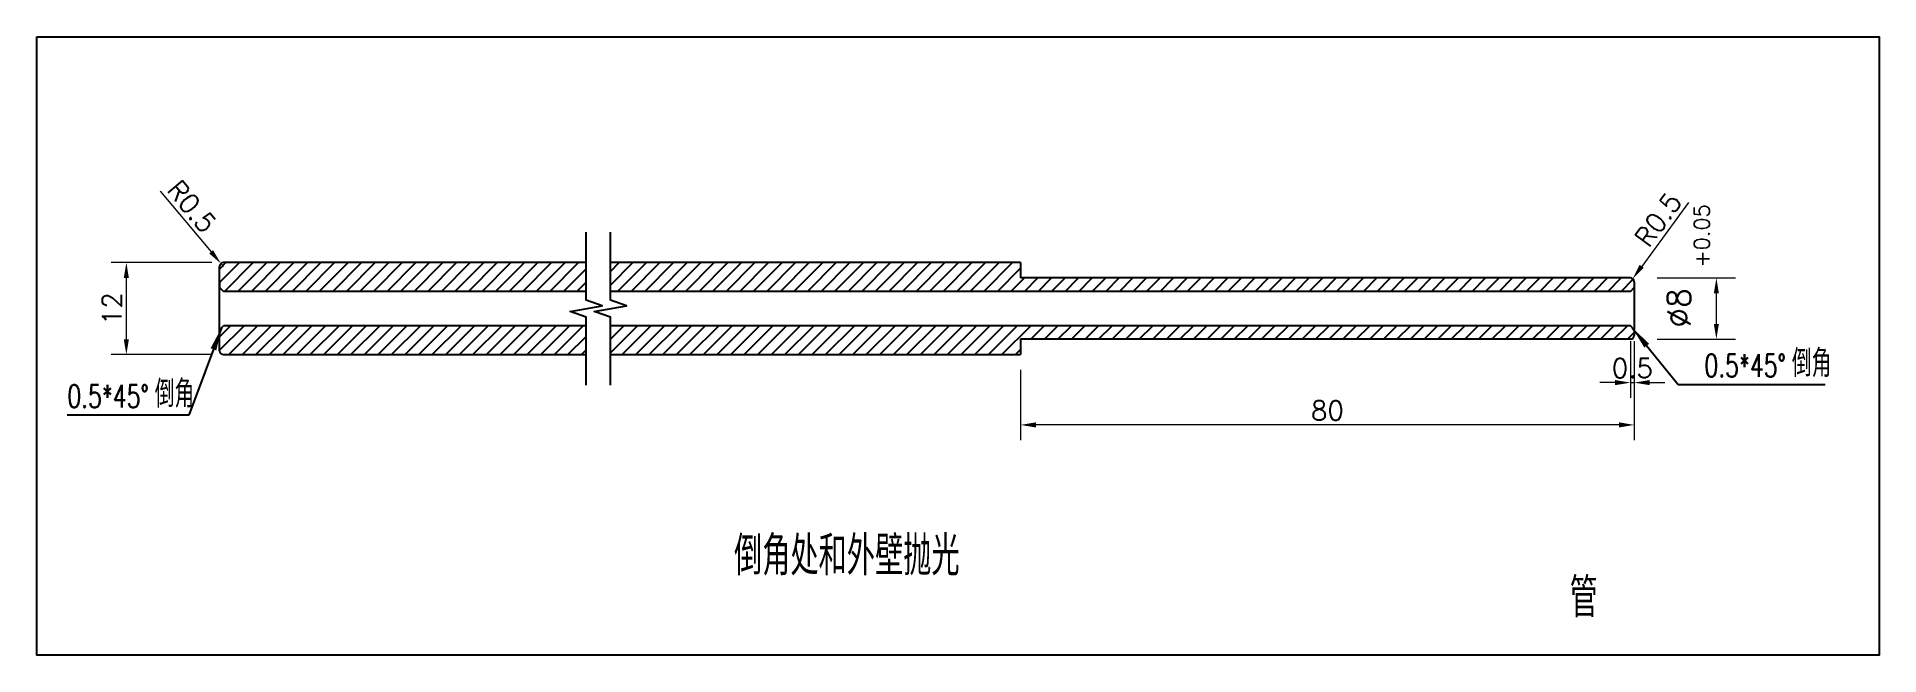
# Model space of a CAD drawing. Header units: millimetres. Extents: x 6728 to 8819, y -1283 to 914.
# Drawn here: x 6728.1 to 6968.3, y -86.7 to -5.9 of the extents above; entities that cross this region are included whole.
import ezdxf

# ---------------------------------------------------------------- set-up
doc = ezdxf.new("R2010")
doc.units = ezdxf.units.MM
doc.header["$LTSCALE"] = 1000
doc.layers.add('PUB_DIM', color=3, linetype='Continuous')
doc.layers.add('PUB_TEXT', color=7, linetype='Continuous')
doc.styles.add('_TCH_DIM', font='SIMPLEX', dxfattribs={"bigfont": 'GBCBIG'})
doc.styles.get("Standard").update_dxf_attribs({"font": 'txt.shx', "bigfont": 'gbcbig.shx'})
doc.styles.add('样式 1', font='txt.shx', dxfattribs={"height": 5.5, "bigfont": 'gbcbig.shx'})
doc.dimstyles.new('DIMN1', dxfattribs={"dimscale": 0.01, "dimtxt": 300, "dimasz": 200, "dimexe": 250, "dimexo": 300, "dimgap": 150, "dimtad": 1, "dimtoh": 1, "dimdsep": 46, "dimtxsty": 'Standard', "dimcen": 2.5, "dimclrd": 256, "dimclre": 256, "dimazin": 0, "dimtfac": 1, "dimtix": 1, "dimtmove": 1, "dimatfit": 0, "dimfxl": 0, "dimtolj": 1, "dimlwd": 9, "dimlwe": 9, "dimarcsym": 0})
doc.dimstyles.new('ISO-25', dxfattribs={"dimtxt": 2.5, "dimasz": 2, "dimexe": 2, "dimexo": 2, "dimtad": 1, "dimtoh": 1, "dimdsep": 46, "dimtxsty": 'Standard', "dimcen": 2.5, "dimclrd": 256, "dimclre": 256, "dimazin": 0, "dimtfac": 1, "dimtix": 1, "dimtmove": 1, "dimatfit": 0, "dimfxl": 0, "dimtolj": 1, "dimlwd": 9, "dimlwe": 9, "dimarcsym": 0})

msp = doc.modelspace()

# ---------------------------------------------------------------- texts
at = {"layer": 'PUB_TEXT', "style": '样式 1'}
msp.add_text('+0.05', height=2, rotation=90, dxfattribs=at).set_placement((6946.167, -36.045))
at = {"layer": 'PUB_TEXT', "style": '_TCH_DIM', "width": 0.705882}
for p in [(6945.504, -50.352), (6732.109, -54.349)]:
    msp.add_text('0.5*45%%d', height=2.975, dxfattribs=at).set_placement(p)
at = {"layer": 'PUB_TEXT'}
for s, height, style, p in [('倒角', 3.5745, '_TCH_DIM', (6956.904, -50.352)), ('倒角', 3.5745, '_TCH_DIM', (6743.509, -54.349)), ('倒角处和外壁抛光', 5.1064, '样式 1', (6819.01, -76.24)), ('管', 5.106, '样式 1', (6927.932, -81.702))]:
    msp.add_text(s, height=height, dxfattribs=dict(at, style=style)).set_placement(p)

# ---------------------------------------------------------------- blocks, each defined once
blk = doc.blocks.new('*D721')
at = {"lineweight": 9}
for p, q in [((6939.36, -37.43), (6949.56, -37.43)), ((6947.06, -43.43), (6947.06, -39.43)), ((6939.36, -45.43), (6949.56, -45.43))]:
    blk.add_line(p, q, dxfattribs=at)
for points in [[(6946.73, -39.43), (6947.39, -39.43), (6947.06, -37.43)], [(6946.73, -43.43), (6947.39, -43.43), (6947.06, -45.43)]]:
    blk.add_solid(points)
at = {"layer": 'Defpoints', "color": 0}
for p in [(6936.36, -37.43), (6947.06, -37.43), (6936.36, -45.43)]:
    blk.add_point(p, dxfattribs=at)
at = {"color": 0, "insert": (6942.18, -41.34), "char_height": 3, "attachment_point": 5, "rotation": 90}
blk.add_mtext('\\A1;%%c8', dxfattribs=at)
blk = doc.blocks.new('*D147')
at = {"lineweight": 9}
for p, q in [((6943.43, -27.57), (6937.33, -35.91)), ((6935.86, -37.93), (6936.15, -37.53))]:
    blk.add_line(p, q, dxfattribs=at)
blk.add_solid([(6937.06, -35.71), (6937.6, -36.11), (6936.15, -37.53)])
at = {"layer": 'Defpoints', "color": 0}
for p in [(6935.86, -37.93), (6936.15, -37.53)]:
    blk.add_point(p, dxfattribs=at)
at = {"color": 0, "insert": (6939.46, -29.83), "char_height": 2.5, "attachment_point": 5, "rotation": 53.8225}
blk.add_mtext('\\A1;R0.5', dxfattribs=at)
blk = doc.blocks.new('*D146')
at = {"lineweight": 9}
for p, q in [((6744.22, -26.1), (6750.86, -34.01)), ((6752.46, -35.93), (6752.14, -35.55))]:
    blk.add_line(p, q, dxfattribs=at)
blk.add_solid([(6751.11, -33.8), (6750.6, -34.23), (6752.14, -35.55)])
at = {"layer": 'Defpoints', "color": 0}
for p in [(6752.14, -35.55), (6752.46, -35.93)]:
    blk.add_point(p, dxfattribs=at)
at = {"color": 0, "insert": (6748.33, -28.08), "char_height": 2.5, "attachment_point": 5, "rotation": 309.9779}
blk.add_mtext('\\A1;R0.5', dxfattribs=at)
blk = doc.blocks.new('*D131')
at = {"lineweight": 9}
for p, q in [((6935.86, -45.68), (6935.86, -53.09)), ((6936.36, -45.68), (6936.36, -53.09)), ((6933.86, -51.09), (6931.86, -51.09)), ((6935.86, -51.09), (6936.36, -51.09)), ((6938.36, -51.09), (6940.36, -51.09))]:
    blk.add_line(p, q, dxfattribs=at)
for points in [[(6933.86, -50.75), (6933.86, -51.42), (6935.86, -51.09)], [(6938.36, -50.75), (6938.36, -51.42), (6936.36, -51.09)]]:
    blk.add_solid(points)
at = {"layer": 'Defpoints', "color": 0}
for p in [(6935.86, -43.68), (6936.36, -43.68), (6936.36, -51.09)]:
    blk.add_point(p, dxfattribs=at)
at = {"color": 0, "insert": (6936.11, -49.21), "char_height": 2.5, "attachment_point": 5}
blk.add_mtext('\\A1;0.5', dxfattribs=at)
blk = doc.blocks.new('*D120')
at = {"lineweight": 9}
for p, q in [((6750.96, -35.43), (6737.81, -35.43)), ((6739.81, -45.43), (6739.81, -37.43)), ((6750.96, -47.43), (6737.81, -47.43))]:
    blk.add_line(p, q, dxfattribs=at)
for points in [[(6739.47, -37.43), (6740.14, -37.43), (6739.81, -35.43)], [(6739.47, -45.43), (6740.14, -45.43), (6739.81, -47.43)]]:
    blk.add_solid(points)
at = {"layer": 'Defpoints', "color": 0}
for p in [(6739.81, -35.43), (6752.96, -35.43), (6752.96, -47.43)]:
    blk.add_point(p, dxfattribs=at)
at = {"color": 0, "insert": (6737.93, -41.43), "char_height": 2.5, "attachment_point": 5, "rotation": 90}
blk.add_mtext('\\A1;12', dxfattribs=at)
blk = doc.blocks.new('*D61')
at = {"lineweight": 9}
for p, q in [((6936.36, -47.43), (6936.36, -58.61)), ((6856.36, -49.43), (6856.36, -58.61)), ((6934.36, -56.61), (6858.36, -56.61))]:
    blk.add_line(p, q, dxfattribs=at)
for points in [[(6858.36, -56.27), (6858.36, -56.94), (6856.36, -56.61)], [(6934.36, -56.27), (6934.36, -56.94), (6936.36, -56.61)]]:
    blk.add_solid(points)
at = {"layer": 'Defpoints', "color": 0}
for p in [(6936.36, -45.43), (6856.36, -47.43), (6856.36, -56.61)]:
    blk.add_point(p, dxfattribs=at)
at = {"color": 0, "insert": (6896.36, -54.73), "char_height": 2.5, "attachment_point": 5}
blk.add_mtext('\\A1;80', dxfattribs=at)

# ---------------------------------------------------------------- dimensions: what is measured, and where the dimension line sits
for center, mpoint, picture, middle in [((6752.464, -35.929), (6752.142, -35.546), '*D146', (6748.332, -28.083)), ((6935.856, -37.929), (6936.152, -37.526), '*D147', (6939.459, -29.827))]:
    dim = msp.add_radius_dim(center=center, mpoint=mpoint, dimstyle='ISO-25')
    dim.commit()
    dim.dimension.update_dxf_attribs({"geometry": picture, "text_midpoint": middle})
dim = msp.add_linear_dim(base=(6739.805, -35.429), p1=(6752.964, -47.429), p2=(6752.964, -35.429), angle=90, dimstyle='ISO-25')
dim.commit()
dim.dimension.update_dxf_attribs({"geometry": '*D120', "text_midpoint": (6737.93, -41.429)})
dim = msp.add_linear_dim(base=(6947.059, -37.429), p1=(6936.356, -45.429), p2=(6936.356, -37.429), angle=90, text='%%c8', dimstyle='DIMN1')
dim.commit()
dim.dimension.update_dxf_attribs({"geometry": '*D721', "text_midpoint": (6945.184, -41.343), "dimtype": 129})
for base, p1, p2, picture, middle in [((6856.356, -56.606), (6936.356, -45.429), (6856.356, -47.429), '*D61', (6896.356, -54.731)), ((6936.356, -51.086), (6935.856, -43.679), (6936.356, -43.679), '*D131', (6936.106, -49.211))]:
    dim = msp.add_linear_dim(base=base, p1=p1, p2=p2, dimstyle='ISO-25')
    dim.commit()
    dim.dimension.update_dxf_attribs({"geometry": picture, "text_midpoint": middle})

# ---------------------------------------------------------------- hatches: boundary and pattern name
h = msp.add_hatch()
h.set_pattern_fill('ANSI31', color=125, scale=10, style=0)
h.set_pattern_definition([(45, (0, 0), (-0.88388348, 0.88388348), [])])
h.paths.add_polyline_path([(6751.964, -43.679), (6751.964, -47.429), (6799.736, -47.429), (6799.736, -43.679)])
h.paths.add_polyline_path([(6799.736, -39.179), (6799.736, -35.429), (6751.964, -35.429), (6751.964, -39.179)])
h.paths.add_polyline_path([(6802.907, -35.429), (6802.907, -39.179), (6935.856, -39.179), (6936.356, -38.929), (6936.356, -37.929, 0.4142136), (6935.856, -37.429), (6856.356, -37.429), (6856.356, -35.429)])
h.paths.add_polyline_path([(6856.356, -47.429), (6856.356, -45.429), (6935.856, -45.429, 0.4142136), (6936.356, -44.929), (6936.356, -43.929), (6935.856, -43.679), (6802.907, -43.679), (6802.907, -47.429)])

# ---------------------------------------------------------------- linework, layer by layer
at = {"color": 125}
for p, q in [((6751.964, -46.929), (6751.964, -35.929)), ((6799.736, -35.429), (6752.464, -35.429)), ((6856.356, -35.429), (6802.907, -35.429)), ((6856.356, -35.429), (6856.356, -37.429)), ((6751.964, -37.929), (6751.964, -38.679)), ((6935.856, -37.429), (6856.356, -37.429)), ((6936.356, -37.929), (6936.356, -38.679)), ((6752.464, -39.179), (6751.964, -38.679)), ((6799.736, -39.179), (6752.464, -39.179)), ((6935.856, -39.179), (6802.907, -39.179)), ((6935.856, -39.179), (6936.356, -38.679)), ((6936.356, -38.679), (6936.356, -44.179)), ((6751.964, -44.179), (6752.464, -43.679)), ((6751.964, -44.179), (6751.964, -44.929)), ((6799.736, -43.679), (6752.464, -43.679)), ((6935.856, -43.679), (6802.907, -43.679)), ((6856.356, -45.429), (6856.356, -47.429)), ((6935.856, -45.429), (6856.356, -45.429)), ((6936.356, -44.179), (6935.856, -43.679)), ((6936.356, -44.179), (6936.356, -44.929)), ((6752.464, -47.429), (6799.736, -47.429)), ((6802.907, -47.429), (6856.356, -47.429))]:
    msp.add_line(p, q, dxfattribs=at)
msp.add_lwpolyline([(6728.141, -5.95), (6968.278, -5.95), (6968.278, -86.666), (6728.141, -86.666)], close=True)
for centre, start, end in [((6752.464, -35.929), 90, 180), ((6935.856, -37.929), 0, 90), ((6935.856, -44.929), 270, 0), ((6752.464, -46.929), 180, 270)]:
    msp.add_arc(centre, 0.5, start, end, dxfattribs=at)
at = {"layer": 'PUB_DIM'}
for p, q in [((6752.214, -43.929), (6747.947, -55.349)), ((6936.106, -43.929), (6942.063, -51.352)), ((6942.063, -51.352), (6961.223, -51.352)), ((6747.947, -55.349), (6732.109, -55.349))]:
    msp.add_line(p, q, dxfattribs=at)
for points in [[(6799.736, -51.429), (6799.736, -42.554), (6797.636, -41.79), (6801.836, -41.049), (6799.736, -40.304), (6799.736, -31.429)], [(6802.907, -51.429), (6802.907, -42.554), (6800.807, -41.79), (6805.007, -41.049), (6802.907, -40.304), (6802.907, -31.429)]]:
    msp.add_lwpolyline(points, dxfattribs=at)
for points in [[(6752.214, -43.929, 0, 0.8, 0), (6751.164, -46.74, 0, 0, 0)], [(6936.106, -43.929, 0, 0.8, 0), (6937.984, -46.269, 0, 0, 0)]]:
    msp.add_lwpolyline(points, format="xyseb", dxfattribs=at)

msp.set_redraw_order([(e.dxf.handle, doc.entitydb.next_handle()) for e in msp.query("TEXT MTEXT ATTDEF DIMENSION ARC_DIMENSION")])  # texts and dimensions are drawn at this point

doc.saveas('drawing.dxf')
